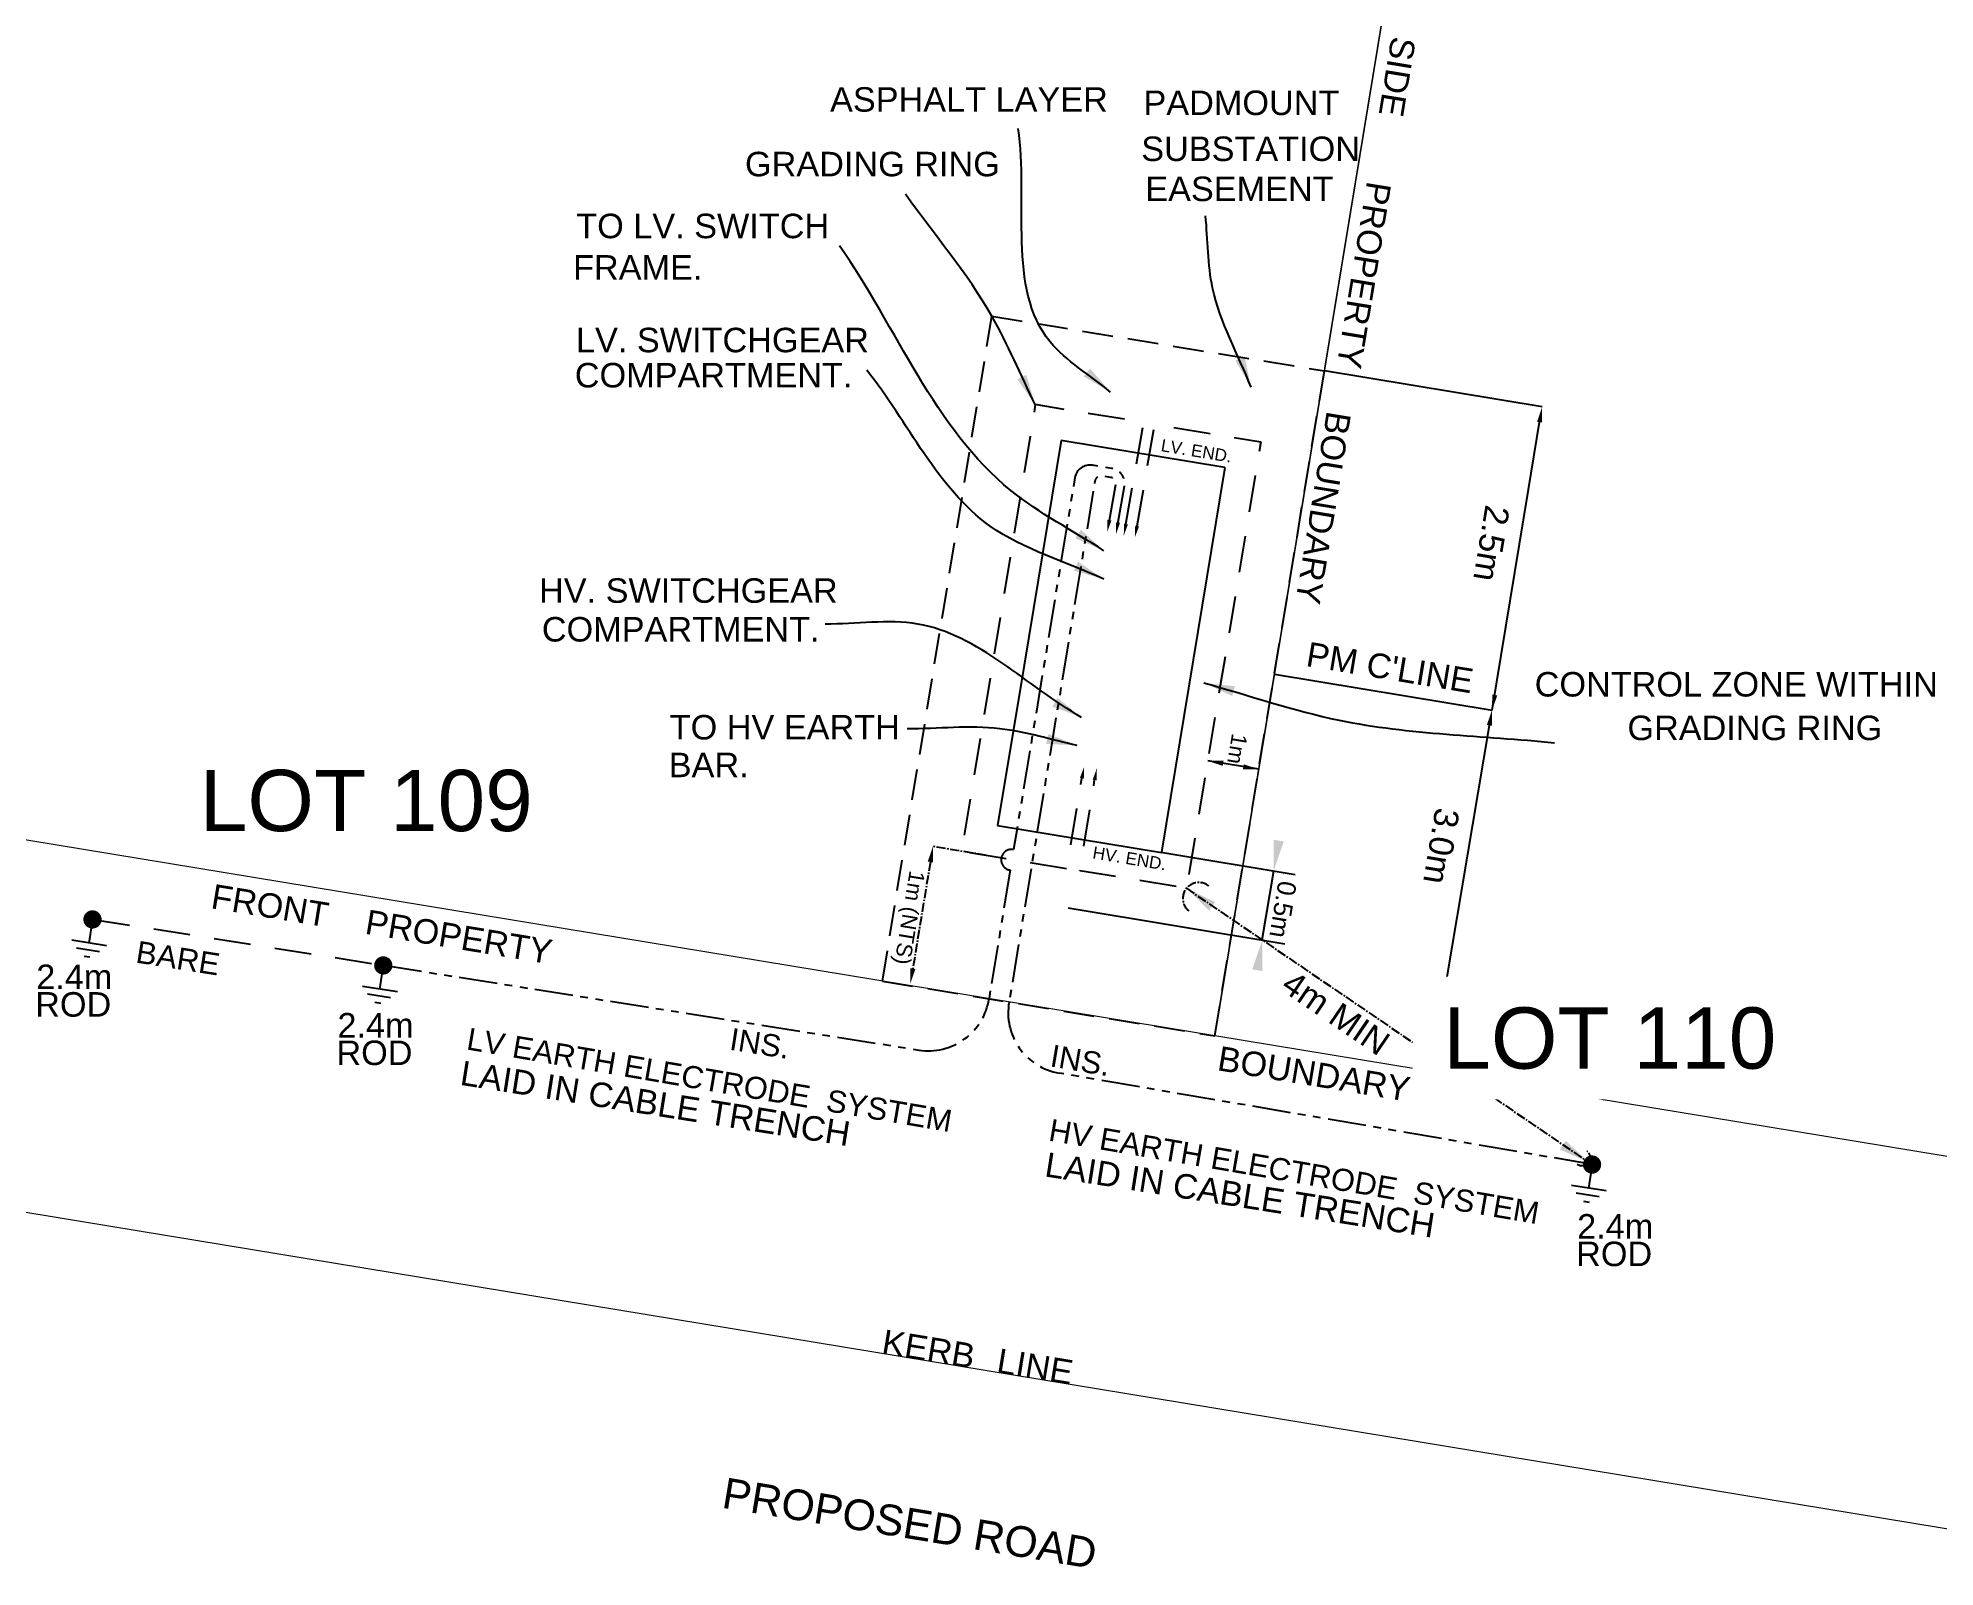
# Model space of a CAD drawing. Header units: metres. Extents: x 301573 to 309518, y 6281168 to 6284857.
# Drawn here: x 307626.5 to 307781.3, y 6284102.1 to 6284226.9 of the extents above; entities that cross this region are included whole.
import ezdxf
from ezdxf.enums import TextEntityAlignment as Align

# ---------------------------------------------------------------- set-up
doc = ezdxf.new("R2010")
doc.units = ezdxf.units.M
for name, pattern in [('CENTER2', [1.125, 0.75, -0.125, 0.125, -0.125]), ('Dash', [5, 3, -2]), ('DASHED', [0.75, 0.5, -0.25]), ('PHANTOM2', [1.25, 0.625, -0.125, 0.125, -0.125, 0.125, -0.125])]:
    doc.linetypes.add(name, pattern=pattern)
for name, color, linetype, lineweight in [('_User Miscellaneous7', 102, 'Continuous', 20), ('Cadastre Developer_SP_NEW', 70, 'Continuous', 15), ('Cadastre Roads_SP_NEW', 42, 'Continuous', 15)]:
    doc.layers.add(name, color=color, linetype=linetype, lineweight=lineweight)
doc.layers.add('Notes', color=7, linetype='Continuous')
doc.styles.add('ARIAL', font='arial.ttf', dxfattribs={"height": 2})
doc.styles.add('ieISOCP', font='arial.ttf', dxfattribs={"height": 1.5})
doc.styles.add('RoadName', font='arial.ttf', dxfattribs={"height": 2.5})
doc.styles.get("Standard").update_dxf_attribs({"font": 'arial.ttf'})
doc.linetypes.add('Cable New UG', pattern='A,7,-0.25,["x",Standard,S=2,R=0,X=0.2,Y=-0.8],-2.1', length=9.35)
doc.dimstyles.new('DIM 1000', dxfattribs={"dimtxt": 2.5, "dimasz": 2.5, "dimexe": 1, "dimexo": 1, "dimgap": 1, "dimtad": 1, "dimdec": 0, "dimzin": 0, "dimdsep": 46, "dimtxsty": 'ARIAL', "dimcen": 1, "dimadec": 0, "dimazin": 0, "dimtfac": 1, "dimtdec": 0, "dimtix": 1, "dimtmove": 0, "dimatfit": 3, "dimfxl": 1, "dimtolj": 1, "dimtzin": 0, "dimarcsym": 0})

msp = doc.modelspace()

# ---------------------------------------------------------------- texts
at = {"layer": '_User Miscellaneous7', "linetype": 'Cable New UG', "lineweight": 0, "style": 'RoadName'}
msp.add_text('PROPOSED ROAD', height=2.5, rotation=350.64571, dxfattribs=at).set_placement((307697.641, 6284105.701), align=Align.MIDDLE_CENTER)
at = {"layer": 'Notes', "color": 7, "style": 'ARIAL'}
for s, rotation, p in [('SIDE', 260.64566, (307736.97, 6284227.112)), ('PROPERTY', 260.64566, (307734.973, 6284215.292)), ('BOUNDARY', 260.64566, (307731.693, 6284196.537)), ('2.5m', 260.53798, (307744.646, 6284188.882)), ("PM C'LINE", 350.59932, (307729.895, 6284175.665)), ('3.0m', 260.53798, (307740.557, 6284164.176)), ('FRONT', 350.62926, (307640.53, 6284155.903)), ('PROPERTY', 350.62926, (307653.105, 6284153.816)), ('LAID IN CABLE TRENCH', 351.00739, (307660.862, 6284141.487)), ('BOUNDARY', 350.62926, (307722.659, 6284142.679)), ('LAID IN CABLE TRENCH', 351.00739, (307708.572, 6284134.014)), ('KERB', 350.64571, (307695.267, 6284119.554)), ('LINE', 350.64571, (307704.647, 6284118.008))]:
    msp.add_text(s, height=2, rotation=rotation, dxfattribs=at).set_placement(p)
for s, p in [('ASPHALT LAYER', (307691.138, 6284220.89)), ('PADMOUNT', (307716.718, 6284220.616)), ('SUBSTATION ', (307716.536, 6284216.864)), ('GRADING RING', (307684.197, 6284215.616)), ('EASEMENT', (307716.866, 6284213.593)), ('TO LV. SWITCH', (307670.426, 6284210.565)), ('FRAME.', (307670.167, 6284207.184)), ('LV. SWITCHGEAR', (307670.407, 6284201.257)), ('COMPARTMENT.', (307670.309, 6284198.387)), ('HV. SWITCHGEAR', (307667.394, 6284180.811)), ('COMPARTMENT.', (307667.619, 6284177.651)), ('TO HV EARTH', (307678.055, 6284169.658)), ('BAR.', (307677.976, 6284166.581)), ('2.4m', (307626.356, 6284149.287)), ('ROD', (307626.271, 6284147.039)), ('2.4m', (307650.94, 6284145.336)), ('ROD', (307650.855, 6284143.089)), ('2.4m', (307752.11, 6284128.925)), ('ROD', (307752.026, 6284126.678))]:
    msp.add_text(s, height=2, dxfattribs=at).set_placement(p)
for s, height, rotation, p in [('LV. END.', 1, 350.64566, (307720.909, 6284192.425)), ('HV. END.', 1, 350.64566, (307715.449, 6284159.171)), ('BARE', 1.8, 351.00624, (307637.7, 6284150.394)), ('INS.', 1.8, 351.00624, (307685.185, 6284143.434)), ('INS.', 1.8, 350.28393, (307711.33, 6284142.05))]:
    msp.add_text(s, height=height, rotation=rotation, dxfattribs=at).set_placement(p, align=Align.BOTTOM_CENTER)
for s, p in [('CONTROL ZONE WITHIN', (307765.094, 6284174.163)), ('GRADING RING', (307766.61, 6284170.605))]:
    msp.add_text(s, height=2, dxfattribs=at).set_placement(p, align=Align.MIDDLE_CENTER)
for s, p in [('LV EARTH ELECTRODE  SYSTEM', (307681.303, 6284141.878)), ('HV EARTH ELECTRODE  SYSTEM', (307729.013, 6284134.405))]:
    msp.add_text(s, height=1.8, rotation=350.28393, dxfattribs=at).set_placement(p, align=Align.MIDDLE_CENTER)
at = {"layer": 'Notes', "color": 3, "insert": (307724.38, 6284168.883), "char_height": 1.2745, "attachment_point": 5, "rotation": 260.54091, "style": 'ARIAL'}
msp.add_mtext('1m', dxfattribs=at)
at = {"layer": 'Notes', "color": 3, "linetype": 'CENTER2', "attachment_point": 5, "style": 'ARIAL'}
for s, insert, char_height, rotation in [('1m (NTS)', (307697.458, 6284155.133), 1.2745, 260.64566), ('4m MIN', (307732.429, 6284147.342), 2, 325.73446)]:
    msp.add_mtext(s, dxfattribs=dict(at, insert=insert, char_height=char_height, rotation=rotation))
at = {"layer": 'Notes', "color": 7, "insert": (307728.096, 6284155.783), "char_height": 1.5, "attachment_point": 5, "rotation": 260.62357, "style": 'ARIAL'}
msp.add_mtext('\\A1;0.5m', dxfattribs=at)

# ---------------------------------------------------------------- blocks, each defined once
blk = doc.blocks.new('m4')
at = {"layer": 'Notes', "color": 7, "linetype": 'Continuous'}
for points in [[(0, -1.95), (0, 0)], [(-1.43, -1.95), (1.43, -1.95)], [(-0.95, -2.52), (0.95, -2.52)], [(-0.24, -3.09), (0.24, -3.09)]]:
    blk.add_lwpolyline(points, dxfattribs=at)

# ---------------------------------------------------------------- hatches: boundary and pattern name
at = {"layer": 'Notes'}
h = msp.add_hatch(color=250, dxfattribs=at)
edge = h.paths.add_edge_path()
edge.add_arc((307630.948, 6284154.972), 0.747, -9.37643, 350.62357, ccw=False)
h = msp.add_hatch(color=250, dxfattribs=at)
edge = h.paths.add_edge_path()
edge.add_arc((307654.679, 6284151.218), 0.747, -9.37643, 350.62357, ccw=False)
h = msp.add_hatch(color=250, dxfattribs=at)
edge = h.paths.add_edge_path()
edge.add_arc((307753.325, 6284134.967), 0.747, -9.37643, 350.62357, ccw=False)

# ---------------------------------------------------------------- linework, layer by layer
at = {"layer": 'Cadastre Developer_SP_NEW', "flags": 128}
for points in [[(307456.217, 6284857.389), (307829.513, 6284794.884), (307722.542, 6284145.465), (307349.076, 6284206.986)], [(307829.521, 6284794.883), (308203.493, 6284736.428), (308096.009, 6284083.944), (307722.542, 6284145.465)]]:
    msp.add_lwpolyline(points, close=True, dxfattribs=at)
at = {"layer": 'Cadastre Roads_SP_NEW', "linetype": 'Continuous', "flags": 128}
for points in [[(308600.039, 6284000.915), (308469.476, 6284022.422), (308096.009, 6284083.944), (307722.542, 6284145.465), (307349.076, 6284206.986), (307289.873, 6284216.739), (307224.69, 6284174.068), (307180.187, 6283855.93)], [(308600.039, 6283970.51), (308464.599, 6283992.821), (308091.133, 6284054.343), (307717.666, 6284115.864), (307344.199, 6284177.385), (307296.527, 6284185.238), (307252.515, 6284156.426), (307210.479, 6283855.93)]]:
    msp.add_lwpolyline(points, dxfattribs=at)
at = {"layer": 'Notes', "linetype": 'DASHED', "ltscale": 5}
for p, q in [((307695.408, 6284149.935), (307704.348, 6284204.203)), ((307704.348, 6284204.203), (307731.482, 6284199.734)), ((307722.542, 6284145.465), (307731.482, 6284199.734)), ((307695.408, 6284149.935), (307722.542, 6284145.465))]:
    msp.add_line(p, q, dxfattribs=at)
at = {"layer": 'Notes', "color": 7}
for p, q in [((307749.249, 6284196.792), (307731.482, 6284199.734)), ((307748.136, 6284190.046), (307749.044, 6284195.553)), ((307745.166, 6284172.049), (307748.136, 6284190.046)), ((307727.406, 6284174.989), (307745.166, 6284172.049)), ((307744.04, 6284165.305), (307744.948, 6284170.812)), ((307740.199, 6284142.542), (307744.04, 6284165.305)), ((307718.137, 6284160.456), (307729.09, 6284158.647)), ((307726.416, 6284153.295), (307727.347, 6284158.935)), ((307710.571, 6284155.911), (307728.241, 6284152.994))]:
    msp.add_line(p, q, dxfattribs=at)
at = {"layer": 'Notes', "color": 3}
for p, q in [((307709.987, 6284194.055), (307706.969, 6284175.734)), ((307723.367, 6284191.851), (307709.987, 6284194.055)), ((307723.367, 6284191.851), (307718.195, 6284160.449)), ((307706.969, 6284175.734), (307704.811, 6284162.635)), ((307726.126, 6284167.222), (307721.959, 6284167.91)), ((307704.811, 6284162.635), (307718.192, 6284160.431))]:
    msp.add_line(p, q, dxfattribs=at)
at = {"layer": 'Notes', "color": 3, "linetype": 'CENTER2'}
for p, q in [((307703.903, 6284160.201), (307699.532, 6284160.921)), ((307699.325, 6284159.663), (307697.801, 6284150.413)), ((307720.226, 6284157.512), (307753.284, 6284134.99))]:
    msp.add_line(p, q, dxfattribs=at)
at = {"layer": 'Notes', "color": 3, "linetype": 'Dash'}
msp.add_line((307631.002, 6284154.98), (307654.707, 6284151.229), dxfattribs=at)
at = {"layer": 'Notes', "color": 3, "linetype": 'PHANTOM2', "ltscale": 5}
for p, q in [((307654.707, 6284151.229), (307698.387, 6284144.316)), ((307753.353, 6284134.979), (307709.833, 6284142.43))]:
    msp.add_line(p, q, dxfattribs=at)
at = {"layer": 'Notes', "color": 3, "linetype": 'Dash', "flags": 128}
for points in [[(307715.291, 6284187.234), (307716.729, 6284195.529), (307707.885, 6284196.985), (307701.88, 6284160.534), (307710.477, 6284159.118), (307711.692, 6284166.496), (307711.692, 6284166.496)], [(307716.198, 6284187.08), (307717.637, 6284195.379), (307726.298, 6284193.952), (307720.226, 6284157.512), (307711.512, 6284158.947), (307712.732, 6284166.358), (307712.732, 6284166.358)]]:
    msp.add_lwpolyline(points, dxfattribs=at)
at = {"layer": 'Notes', "color": 3, "linetype": 'PHANTOM2', "ltscale": 5, "flags": 128}
for points in [[(307714.629, 6284187.268), (307715.173, 6284190.327, 0.4142136), (307714.169, 6284191.765), (307712.558, 6284192.039, 0.4118323), (307711.118, 6284191.03), (307706.118, 6284160.672)], [(307713.91, 6284187.396), (307714.454, 6284190.454, 0.4142136), (307714.041, 6284191.046), (307713.348, 6284191.169, 0.4142136), (307712.757, 6284190.756), (307705.752, 6284148.231)]]:
    msp.add_lwpolyline(points, format="xyb", dxfattribs=at)
msp.add_lwpolyline([(307705.842, 6284159.001), (307704.113, 6284148.501)], dxfattribs=at)
at = {"layer": 'Notes', "color": 3, "linetype": 'PHANTOM2', "ltscale": 5}
for centre, radius, start, end in [((307705.949, 6284159.842), 0.847, 78.51329, 262.77803), ((307699.17, 6284149.254), 5, 260.9881, 351.3353), ((307710.675, 6284147.359), 5, 169.95602, 260.30322)]:
    msp.add_arc(centre, radius, start, end, dxfattribs=at)
at = {"layer": 'Notes', "color": 3, "linetype": 'CENTER2'}
for centre, radius, start, end in [((307721.233, 6284156.689), 1.3, 50.73589, 230.73589), ((307752.518, 6284135.543), 0.662, 233.20987, 53.20987)]:
    msp.add_arc(centre, radius, start, end, dxfattribs=at)
at = {"layer": 'Notes', "color": 7}
for points in [[(307748.838, 6284195.587), (307749.251, 6284195.519), (307749.249, 6284196.792)], [(307745.178, 6284173.322), (307745.591, 6284173.249), (307745.166, 6284172.049)], [(307744.742, 6284170.846), (307745.155, 6284170.778), (307745.153, 6284172.051)], [(307727.343, 6284161.47), (307728.165, 6284161.334), (307727.347, 6284158.935)], [(307725.597, 6284150.896), (307726.419, 6284150.761), (307726.416, 6284153.295)], [(307740.211, 6284143.815), (307740.623, 6284143.742), (307740.199, 6284142.542)]]:
    msp.add_solid(points, dxfattribs=at)
at = {"layer": 'Notes', "color": 3}
for points in [[(307713.781, 6284187.583), (307713.77, 6284186.614), (307714.094, 6284187.527)], [(307714.489, 6284187.392), (307714.478, 6284186.423), (307714.803, 6284187.336)], [(307715.135, 6284187.265), (307715.108, 6284186.296), (307715.447, 6284187.204)], [(307716.042, 6284187.11), (307716.015, 6284186.142), (307716.354, 6284187.049)], [(307711.849, 6284166.466), (307711.875, 6284167.434), (307711.536, 6284166.527)], [(307712.889, 6284166.327), (307712.916, 6284167.296), (307712.576, 6284166.388)], [(307723.251, 6284167.924), (307723.185, 6284167.504), (307721.959, 6284167.91)], [(307724.9, 6284167.63), (307724.834, 6284167.21), (307726.126, 6284167.222)]]:
    msp.add_solid(points, dxfattribs=at)
at = {"layer": 'Notes', "color": 3, "linetype": 'CENTER2'}
for points in [[(307699.534, 6284159.629), (307699.115, 6284159.698), (307699.532, 6284160.921)], [(307722.558, 6284156.397), (307722.071, 6284155.701), (307720.226, 6284157.512)], [(307697.681, 6284150.995), (307698.101, 6284150.926), (307697.684, 6284149.703)], [(307751.167, 6284136.917), (307750.694, 6284136.211), (307753.049, 6284135.146)]]:
    msp.add_solid(points, dxfattribs=at)

# ---------------------------------------------------------------- block references
at = {"layer": 'Notes', "color": 7, "xscale": -1.004520000000001, "yscale": 1.00452, "zscale": 1.00452, "rotation": 351.2181883936139}
for p in [(307630.976, 6284154.984), (307654.707, 6284151.229), (307753.353, 6284134.979)]:
    msp.add_blockref('m4', p, dxfattribs=at)

msp.set_redraw_order([(e.dxf.handle, doc.entitydb.next_handle()) for e in msp.query("TEXT MTEXT ATTDEF DIMENSION ARC_DIMENSION")])  # texts and dimensions are drawn at this point

# ---------------------------------------------------------------- leaders
at = {"layer": 'Notes', "color": 7, "path_type": 1}
for points in [[(307714.021, 6284198.01), (307709.099, 6284202.103), (307706.491, 6284219.522)], [(307707.885, 6284196.985), (307704.348, 6284204.203), (307697.299, 6284214.15)], [(307725.5, 6284198.405), (307722.353, 6284206.504), (307721.785, 6284212.394)], [(307713.483, 6284185.063), (307705.905, 6284189.965), (307691.921, 6284209.944)], [(307713.472, 6284182.743), (307704.205, 6284187.074), (307694.139, 6284199.796)], [(307711.671, 6284171.461), (307698.305, 6284179.079), (307690.728, 6284179.065)], [(307721.656, 6284174.273), (307732.689, 6284171.232), (307750.268, 6284169.382)], [(307711.311, 6284169.174), (307705.004, 6284170.536), (307697.427, 6284170.522)]]:
    msp.add_leader(points, dimstyle='DIM 1000', override={"dimgap": 1, "dimtad": 0}, dxfattribs=at)

# ---------------------------------------------------------------- next in the draw order: texts
at = {"layer": 'Cadastre Developer_SP_NEW', "char_height": 5, "attachment_point": 5, "style": 'ieISOCP', "bg_fill": 3, "box_fill_scale": 1.5, "bg_fill_color": 256, "bg_fill_transparency": 0}
for s, insert in [('LOT 109', (307653.292, 6284164.643)), ('LOT 110', (307754.776, 6284145.258))]:
    msp.add_mtext(s, dxfattribs=dict(at, insert=insert))

doc.saveas('drawing.dxf')
